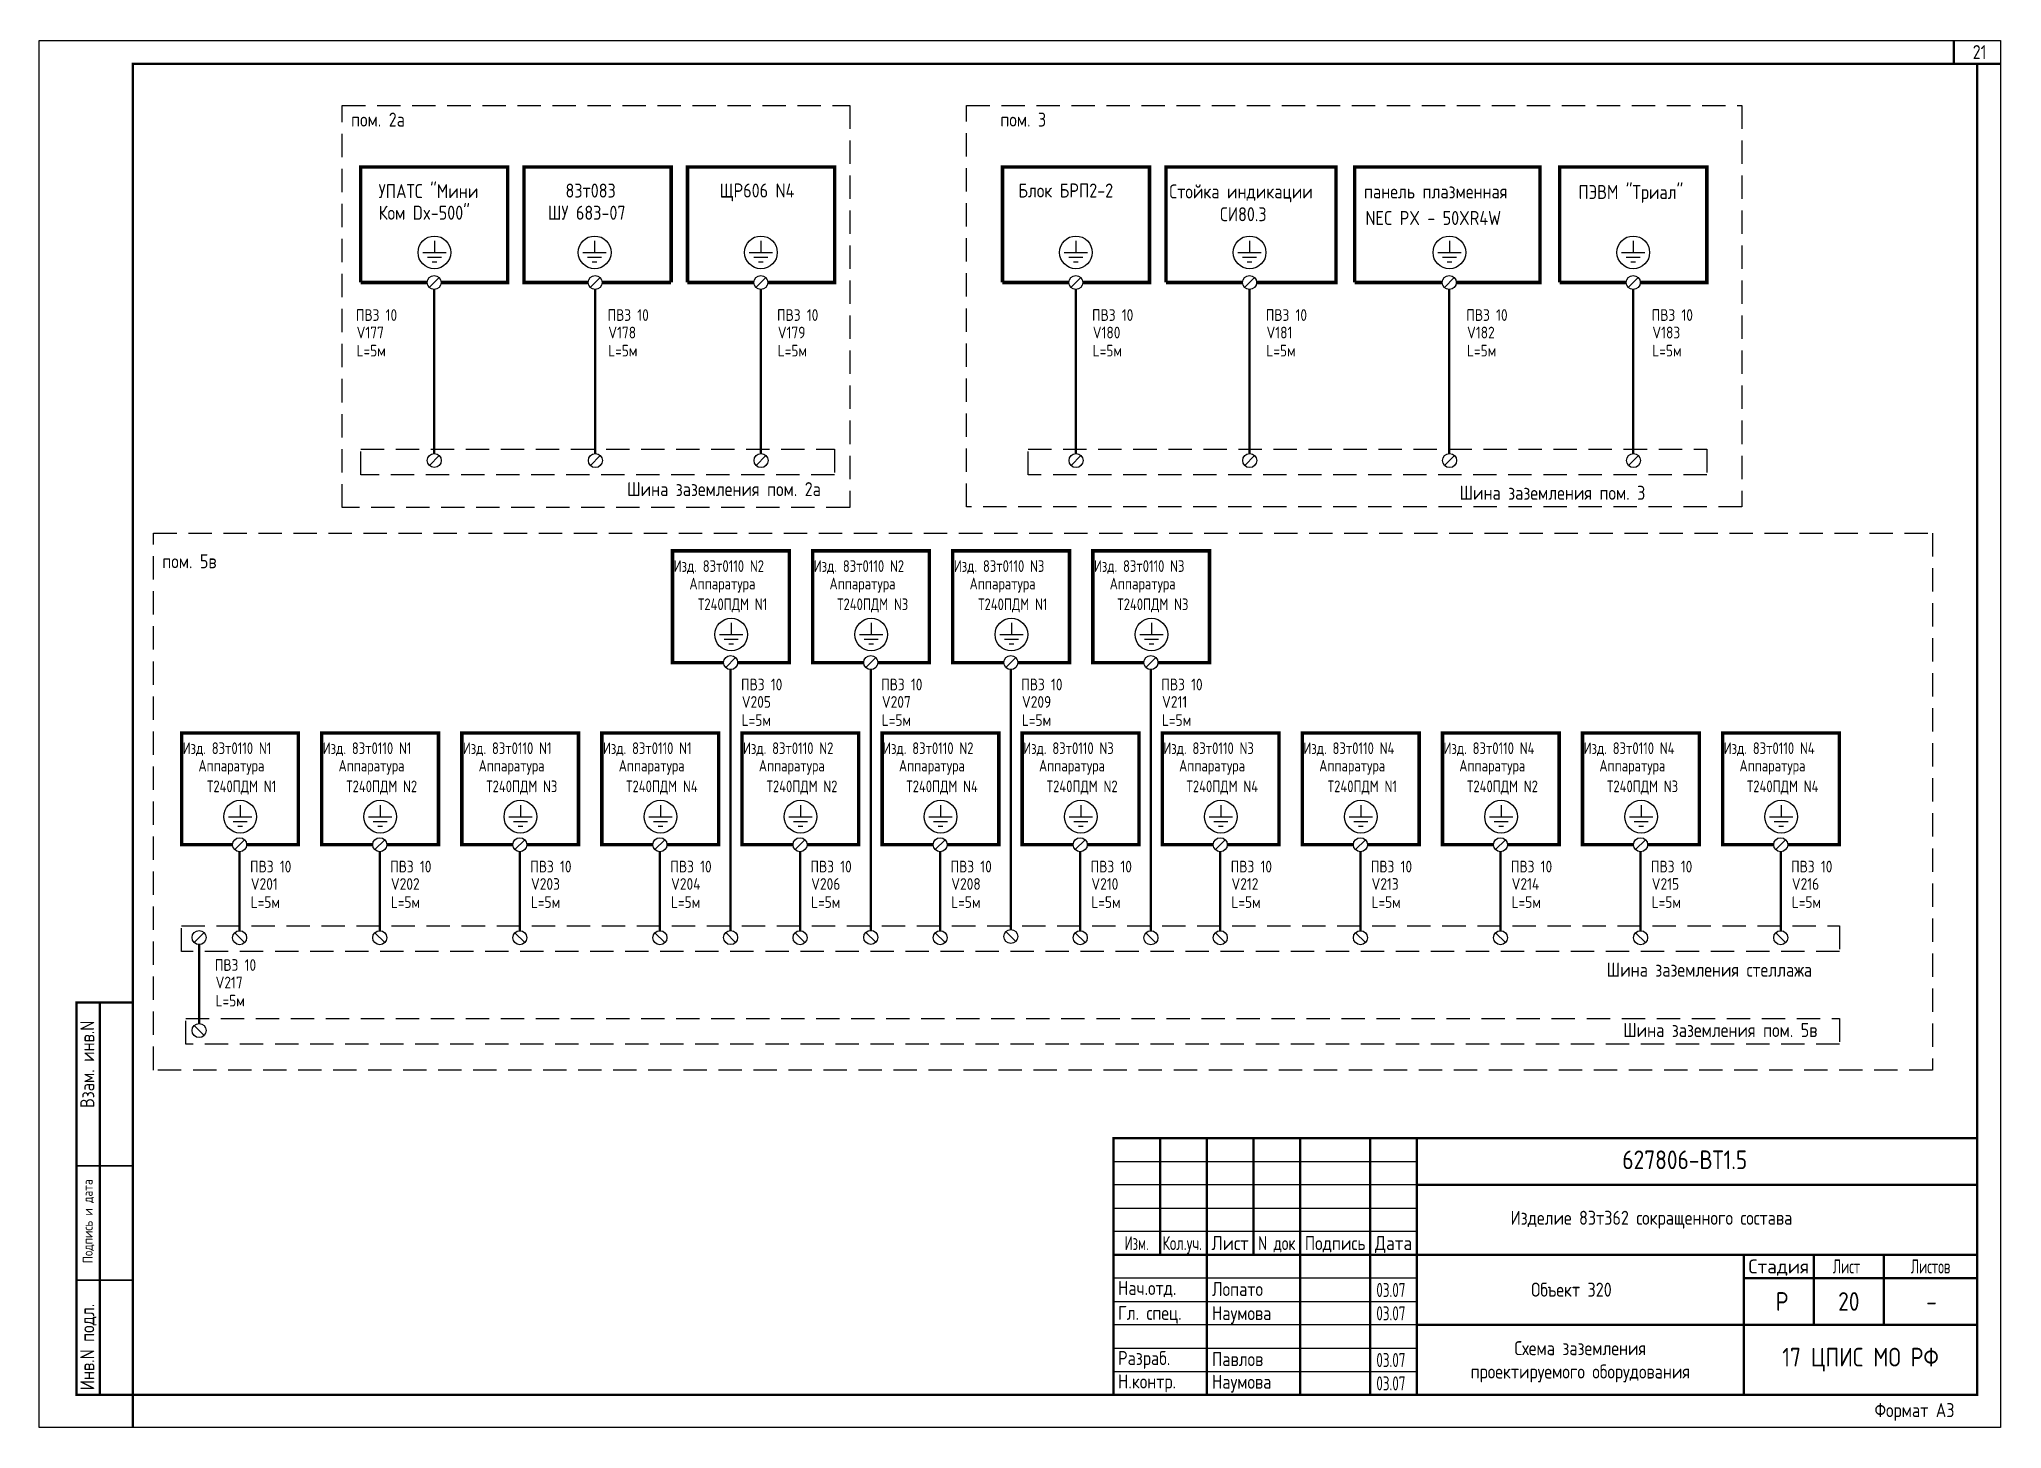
# Model space of a CAD drawing. Header units: millimetres. Extents: x -1014 to 2091, y -2505 to -1739.
# Drawn here: x 329.9 to 750.2, y -2505.4 to -2207.9 of the extents above; entities that cross this region are included whole.
import ezdxf
from ezdxf.enums import TextEntityAlignment as Align

# ---------------------------------------------------------------- set-up
doc = ezdxf.new("R2010")
doc.units = ezdxf.units.MM
doc.linetypes.add('DASHED', pattern=[0.75, 0.5, -0.25])
for name, color, linetype in [('Equipment', 7, 'Continuous'), ('FORMAT', 7, 'Continuous'), ('OBOR', 7, 'Continuous')]:
    doc.layers.add(name, color=color, linetype=linetype)
doc.styles.add('SIMPLEX', font='simplex.shx', dxfattribs={"width": 0.75})
doc.styles.add('SN', font='Simplex.shx', dxfattribs={"width": 0.8, "oblique": 15})
doc.styles.add('ЕСКД', font='simplex.shx', dxfattribs={"width": 0.8, "height": 2.5})

msp = doc.modelspace()

# ---------------------------------------------------------------- texts
at = {"layer": 'Equipment', "style": 'SIMPLEX', "width": 0.8}
for s, p in [('пом. 2а', (396.68, -2223.6)), ('пом. 3', (535.71, -2223.6)), ('УПАТС "Мини ', (402.59, -2238.92)), ('83т083', (442.61, -2238.8)), ('ЩР606 N4', (475.62, -2238.78)), ('Блок БРП2-2', (539.59, -2238.78)), ('Стойка индикации', (571.92, -2238.99)), ('панель плазменная', (613.59, -2238.99)), ('ПЭВМ "Триал"', (659.51, -2239.11)), ('Ком Dx-500"', (402.59, -2243.54)), ('ШУ 683-07', (438.84, -2243.54)), ('СИ80.3', (582.77, -2243.86)), ('NEC PX - 50XR4W', (613.91, -2244.67)), ('пом. 5в', (356.25, -2318.16))]:
    msp.add_text(s, height=3, dxfattribs=at).set_placement(p, align=Align.TOP_LEFT)
for s, p in [('ПВ3 10', (397.71, -2268.95)), ('ПВ3 10', (451.6, -2268.95)), ('ПВ3 10', (487.9, -2268.95)), ('ПВ3 10', (555.35, -2268.95)), ('ПВ3 10', (592.55, -2268.95)), ('ПВ3 10', (635.5, -2268.95)), ('ПВ3 10', (675.19, -2268.95)), ('V177', (397.88, -2272.69)), ('L=5м', (397.85, -2276.57)), ('V178', (451.77, -2272.69)), ('L=5м', (451.74, -2276.57)), ('V179', (488.07, -2272.69)), ('L=5м', (488.05, -2276.57)), ('V180', (555.52, -2272.69)), ('L=5м', (555.5, -2276.57)), ('V181', (592.72, -2272.69)), ('L=5м', (592.69, -2276.57)), ('V182', (635.67, -2272.69)), ('L=5м', (635.65, -2276.57)), ('V183', (675.35, -2272.69)), ('L=5м', (675.33, -2276.57)), ('ПВ3 10', (480.19, -2348.05)), ('ПВ3 10', (510.19, -2348.05)), ('ПВ3 10', (540.19, -2348.05)), ('ПВ3 10', (570.19, -2348.05)), ('V205', (480.36, -2351.78)), ('V207', (510.36, -2351.78)), ('V209', (540.36, -2351.78)), ('V211', (570.36, -2351.78)), ('L=5м', (480.33, -2355.67)), ('L=5м', (510.33, -2355.67)), ('L=5м', (540.33, -2355.67)), ('L=5м', (570.33, -2355.67)), ('ПВ3 10', (375.05, -2387.03)), ('ПВ3 10', (405.05, -2387.03)), ('ПВ3 10', (435.05, -2387.03)), ('ПВ3 10', (465.05, -2387.03)), ('ПВ3 10', (495.05, -2387.03)), ('ПВ3 10', (525.05, -2387.03)), ('ПВ3 10', (555.05, -2387.03)), ('ПВ3 10', (585.05, -2387.03)), ('ПВ3 10', (615.05, -2387.03)), ('ПВ3 10', (645.05, -2387.03)), ('ПВ3 10', (675.05, -2387.03)), ('ПВ3 10', (705.05, -2387.03)), ('V201', (375.22, -2390.76)), ('V202', (405.22, -2390.76)), ('V203', (435.22, -2390.76)), ('V204', (465.22, -2390.76)), ('V206', (495.22, -2390.76)), ('V208', (525.22, -2390.76)), ('V210', (555.22, -2390.76)), ('V212', (585.22, -2390.76)), ('V213', (615.22, -2390.76)), ('V214', (645.22, -2390.76)), ('V215', (675.22, -2390.76)), ('V216', (705.22, -2390.76)), ('L=5м', (375.2, -2394.65)), ('L=5м', (405.2, -2394.65)), ('L=5м', (435.2, -2394.65)), ('L=5м', (465.2, -2394.65)), ('L=5м', (495.2, -2394.65)), ('L=5м', (525.2, -2394.65)), ('L=5м', (555.2, -2394.65)), ('L=5м', (585.2, -2394.65)), ('L=5м', (615.2, -2394.65)), ('L=5м', (645.2, -2394.65)), ('L=5м', (675.2, -2394.65)), ('L=5м', (705.2, -2394.65)), ('ПВ3 10', (367.51, -2408.11)), ('V217', (367.68, -2411.85)), ('L=5м', (367.66, -2415.74))]:
    msp.add_text(s, height=2.5, dxfattribs=at).set_placement(p, align=Align.BOTTOM_LEFT)
for s, p in [('Шина заземления пом. 2а', (476.55, -2302.72)), ('Шина заземления пом. 3', (653.95, -2303.51)), ('Шина заземления стеллажа', (687.56, -2405.62)), ('Шина заземления пом. 5в', (689.89, -2418.53))]:
    msp.add_text(s, height=3, dxfattribs=at).set_placement(p, align=Align.TOP_CENTER)
at = {"layer": 'Equipment', "style": 'ЕСКД', "width": 0.75}
for s, p in [('Изд. 83т0110 N2', (465.76, -2321.95)), ('Изд. 83т0110 N2', (495.76, -2321.95)), ('Изд. 83т0110 N3', (525.76, -2321.95)), ('Изд. 83т0110 N3', (555.76, -2321.95)), ('Аппаратура', (469.14, -2325.69)), ('Аппаратура', (499.14, -2325.69)), ('Аппаратура', (529.14, -2325.69)), ('Аппаратура', (559.14, -2325.69)), ('Изд. 83т0110 N1', (360.62, -2360.94)), ('Изд. 83т0110 N1', (390.62, -2360.94)), ('Изд. 83т0110 N1', (420.62, -2360.94)), ('Изд. 83т0110 N1', (450.62, -2360.94)), ('Изд. 83т0110 N2', (480.62, -2360.94)), ('Изд. 83т0110 N2', (510.62, -2360.94)), ('Изд. 83т0110 N3', (540.62, -2360.94)), ('Изд. 83т0110 N3', (570.62, -2360.94)), ('Изд. 83т0110 N4', (600.62, -2360.94)), ('Изд. 83т0110 N4', (630.62, -2360.94)), ('Изд. 83т0110 N4', (660.62, -2360.94)), ('Изд. 83т0110 N4', (690.62, -2360.94)), ('Аппаратура', (364, -2364.67)), ('Аппаратура', (394, -2364.67)), ('Аппаратура', (424, -2364.67)), ('Аппаратура', (454, -2364.67)), ('Аппаратура', (484, -2364.67)), ('Аппаратура', (514, -2364.67)), ('Аппаратура', (544, -2364.67)), ('Аппаратура', (574, -2364.67)), ('Аппаратура', (604, -2364.67)), ('Аппаратура', (634, -2364.67)), ('Аппаратура', (664, -2364.67)), ('Аппаратура', (694, -2364.67))]:
    msp.add_text(s, height=2.5, dxfattribs=at).set_placement(p)
for s, p in [('Т240ПДМ N1', (478.38, -2328.87)), ('Т240ПДМ N3', (508.38, -2328.87)), ('Т240ПДМ N1', (538.38, -2328.87)), ('Т240ПДМ N3', (568.38, -2328.87)), ('Т240ПДМ N1', (373.24, -2367.86)), ('Т240ПДМ N2', (403.24, -2367.86)), ('Т240ПДМ N3', (433.24, -2367.86)), ('Т240ПДМ N4', (463.24, -2367.86)), ('Т240ПДМ N2', (493.24, -2367.86)), ('Т240ПДМ N4', (523.24, -2367.86)), ('Т240ПДМ N2', (553.24, -2367.86)), ('Т240ПДМ N4', (583.24, -2367.86)), ('Т240ПДМ N1', (613.24, -2367.86)), ('Т240ПДМ N2', (643.24, -2367.86)), ('Т240ПДМ N3', (673.24, -2367.86)), ('Т240ПДМ N4', (703.24, -2367.86))]:
    msp.add_text(s, height=2.5, dxfattribs=at).set_placement(p, align=Align.MIDDLE_CENTER)
at = {"layer": 'FORMAT', "style": 'SN', "width": 0.8}
for s, height, p in [('21', 3, (745.42, -2210.65)), ('Р', 4, (703.13, -2478.15)), ('20', 4, (717.42, -2478.15)), ('-', 4, (735.13, -2478.15))]:
    msp.add_text(s, height=height, dxfattribs=at).set_placement(p, align=Align.MIDDLE)
at = {"layer": 'FORMAT', "linetype": 'Continuous', "style": 'SN', "width": 0.8}
for s, p in [('Взам. инв.N', (341.7, -2436.73)), ('Инв.N подл.', (341.7, -2497.15))]:
    msp.add_text(s, height=3, rotation=90, dxfattribs=at).set_placement(p)
at = {"layer": 'FORMAT', "style": 'SIMPLEX', "width": 0.8}
msp.add_text('627806-ВТ1.5', height=4, dxfattribs=at).set_placement((682.29, -2449.82), align=Align.CENTER)
at = {"layer": 'FORMAT', "linetype": 'Continuous', "style": 'SN', "width": 0.8}
msp.add_text('Подпись и дата', height=2.1, rotation=90, dxfattribs=at).set_placement((341.35, -2460.98), align=Align.CENTER)
at = {"layer": 'FORMAT', "linetype": 'Continuous', "style": 'SN'}
for s, width, p in [('Изделие 83т362 сокращенного состава', 0.8, (644.97, -2461.73)), ('Нач.отд.', 0.8, (560.92, -2476.76)), ('Лопато', 0.8, (581.04, -2476.98)), ('03.07', 0.65, (616.24, -2477.19)), ('Объект 320', 0.8, (649.39, -2477.12)), ('Гл. спец.', 0.8, (560.92, -2482.09)), ('Наумова', 0.8, (581.04, -2482.15)), ('03.07', 0.65, (616.24, -2482.19)), ('Разраб.    ', 0.8, (560.92, -2491.76)), ('Павлов', 0.8, (581.04, -2491.99)), ('03.07', 0.65, (616.24, -2492.19)), ('Н.контр.', 0.8, (560.92, -2496.77)), ('Наумова', 0.8, (581.04, -2496.84)), ('03.07', 0.65, (616.24, -2497.19)), ('Формат А3', 0.8, (722.92, -2502.91))]:
    msp.add_text(s, height=3, dxfattribs=dict(at, width=width)).set_placement(p)
at = {"layer": 'FORMAT', "linetype": 'Continuous', "style": 'SN', "width": 0.622222}
for s, p in [('Изм.', (564.92, -2467.15)), ('Лист', (716.92, -2472.15)), ('Листов', (734.92, -2472.15))]:
    msp.add_text(s, height=3, dxfattribs=at).set_placement(p, align=Align.CENTER)
at = {"layer": 'FORMAT', "linetype": 'Continuous', "style": 'SN'}
for s, width, p, p2 in [('Кол.уч.', 0.589109, (570.42, -2467.15), (578.92, -2467.15)), ('Лист', 0.666667, (580.92, -2467.15), (588.92, -2467.15)), ('N док', 0.589474, (590.92, -2467.15), (598.92, -2467.15)), ('Подпись', 0.684211, (600.92, -2467.15), (613.92, -2467.15)), ('Дата', 0.622222, (615.92, -2467.15), (623.92, -2467.15)), ('Стадия', 0.745902, (695.92, -2472.15), (708.92, -2472.15))]:
    msp.add_text(s, height=3, dxfattribs=dict(at, width=width)).set_placement(p, p2, align=Align.FIT)
at = {"layer": 'FORMAT', "style": 'ЕСКД', "width": 0.8}
for s, p in [('Схема заземления', (659.92, -2488.15)), ('проектируемого оборудования', (659.92, -2493.15))]:
    msp.add_text(s, height=3, dxfattribs=at).set_placement(p, align=Align.MIDDLE_CENTER)
at = {"layer": 'FORMAT', "linetype": 'Continuous', "ltscale": 10, "style": 'SN', "width": 0.8}
msp.add_text('17 ЦПИС МО РФ', height=4, dxfattribs=at).set_placement((719.92, -2490.6), align=Align.MIDDLE)

# ---------------------------------------------------------------- linework, layer by layer
at = {"linetype": 'Continuous'}
for points, const_width in [([(749.92, -2213.15), (739.92, -2213.15), (739.92, -2208.15)], 0.5), ([(349.92, -2414.15), (337.92, -2414.15), (337.92, -2498.15), (349.92, -2498.15)], 0.5), ([(342.92, -2414.15), (342.92, -2498.15)], 0.5), ([(337.81, -2449.08), (349.92, -2449.08)], 0.35), ([(337.81, -2473.58), (349.92, -2473.58)], 0.35), ([(694.92, -2473.15), (744.92, -2473.15)], 0.5)]:
    msp.add_lwpolyline(points, dxfattribs=dict(at, const_width=const_width))
at = {"layer": 'Equipment'}
for p, q in [((414.53, -2251.03), (414.53, -2253.53)), ((448.85, -2251.03), (448.85, -2253.53)), ((484.46, -2251.03), (484.46, -2253.53)), ((551.91, -2251.03), (551.91, -2253.53)), ((589.11, -2251.03), (589.11, -2253.53)), ((631.88, -2251.03), (631.88, -2253.53)), ((671.26, -2251.03), (671.26, -2253.53)), ((412.03, -2253.53), (417.03, -2253.53)), ((413.03, -2254.53), (416.03, -2254.53)), ((414.03, -2255.53), (415.03, -2255.53)), ((446.35, -2253.53), (451.35, -2253.53)), ((447.35, -2254.53), (450.35, -2254.53)), ((448.35, -2255.53), (449.35, -2255.53)), ((481.96, -2253.53), (486.96, -2253.53)), ((482.96, -2254.53), (485.96, -2254.53)), ((483.96, -2255.53), (484.96, -2255.53)), ((549.41, -2253.53), (554.41, -2253.53)), ((550.41, -2254.53), (553.41, -2254.53)), ((551.41, -2255.53), (552.41, -2255.53)), ((586.61, -2253.53), (591.61, -2253.53)), ((587.61, -2254.53), (590.61, -2254.53)), ((588.61, -2255.53), (589.61, -2255.53)), ((629.38, -2253.53), (634.38, -2253.53)), ((630.38, -2254.53), (633.38, -2254.53)), ((631.38, -2255.53), (632.38, -2255.53)), ((668.76, -2253.53), (673.76, -2253.53)), ((669.76, -2254.53), (672.76, -2254.53)), ((670.76, -2255.53), (671.76, -2255.53)), ((475.58, -2335.36), (480.58, -2335.36)), ((476.58, -2336.36), (479.58, -2336.36)), ((478.08, -2332.86), (478.08, -2335.36)), ((505.58, -2335.36), (510.58, -2335.36)), ((506.58, -2336.36), (509.58, -2336.36)), ((508.08, -2332.86), (508.08, -2335.36)), ((535.58, -2335.36), (540.58, -2335.36)), ((536.58, -2336.36), (539.58, -2336.36)), ((538.08, -2332.86), (538.08, -2335.36)), ((565.58, -2335.36), (570.58, -2335.36)), ((566.58, -2336.36), (569.58, -2336.36)), ((568.08, -2332.86), (568.08, -2335.36)), ((477.58, -2337.36), (478.58, -2337.36)), ((507.58, -2337.36), (508.58, -2337.36)), ((537.58, -2337.36), (538.58, -2337.36)), ((567.58, -2337.36), (568.58, -2337.36)), ((370.44, -2374.35), (375.44, -2374.35)), ((372.94, -2371.85), (372.94, -2374.35)), ((400.44, -2374.35), (405.44, -2374.35)), ((402.94, -2371.85), (402.94, -2374.35)), ((430.44, -2374.35), (435.44, -2374.35)), ((432.94, -2371.85), (432.94, -2374.35)), ((460.44, -2374.35), (465.44, -2374.35)), ((462.94, -2371.85), (462.94, -2374.35)), ((490.44, -2374.35), (495.44, -2374.35)), ((492.94, -2371.85), (492.94, -2374.35)), ((520.44, -2374.35), (525.44, -2374.35)), ((522.94, -2371.85), (522.94, -2374.35)), ((550.44, -2374.35), (555.44, -2374.35)), ((552.94, -2371.85), (552.94, -2374.35)), ((580.44, -2374.35), (585.44, -2374.35)), ((582.94, -2371.85), (582.94, -2374.35)), ((610.44, -2374.35), (615.44, -2374.35)), ((612.94, -2371.85), (612.94, -2374.35)), ((640.44, -2374.35), (645.44, -2374.35)), ((642.94, -2371.85), (642.94, -2374.35)), ((670.44, -2374.35), (675.44, -2374.35)), ((672.94, -2371.85), (672.94, -2374.35)), ((700.44, -2374.35), (705.44, -2374.35)), ((702.94, -2371.85), (702.94, -2374.35)), ((371.44, -2375.35), (374.44, -2375.35)), ((372.44, -2376.35), (373.44, -2376.35)), ((401.44, -2375.35), (404.44, -2375.35)), ((402.44, -2376.35), (403.44, -2376.35)), ((431.44, -2375.35), (434.44, -2375.35)), ((432.44, -2376.35), (433.44, -2376.35)), ((461.44, -2375.35), (464.44, -2375.35)), ((462.44, -2376.35), (463.44, -2376.35)), ((491.44, -2375.35), (494.44, -2375.35)), ((492.44, -2376.35), (493.44, -2376.35)), ((521.44, -2375.35), (524.44, -2375.35)), ((522.44, -2376.35), (523.44, -2376.35)), ((551.44, -2375.35), (554.44, -2375.35)), ((552.44, -2376.35), (553.44, -2376.35)), ((581.44, -2375.35), (584.44, -2375.35)), ((582.44, -2376.35), (583.44, -2376.35)), ((611.44, -2375.35), (614.44, -2375.35)), ((612.44, -2376.35), (613.44, -2376.35)), ((641.44, -2375.35), (644.44, -2375.35)), ((642.44, -2376.35), (643.44, -2376.35)), ((671.44, -2375.35), (674.44, -2375.35)), ((672.44, -2376.35), (673.44, -2376.35)), ((701.44, -2375.35), (704.44, -2375.35)), ((702.44, -2376.35), (703.44, -2376.35))]:
    msp.add_line(p, q, dxfattribs=at)
at = {"layer": 'Equipment', "linetype": 'DASHED', "ltscale": 10}
for points in [[(394.8, -2222.06), (503.46, -2222.06), (503.46, -2308.14), (394.8, -2308.14)], [(528.48, -2222.06), (694.52, -2222.06), (694.52, -2308.01), (528.48, -2308.01)], [(398.78, -2295.67), (500.23, -2295.67), (500.23, -2301.17), (398.78, -2301.17)], [(541.7, -2295.67), (687, -2295.67), (687, -2301.17), (541.7, -2301.17)], [(735.34, -2428.59), (354.37, -2428.59), (354.37, -2313.63), (735.34, -2313.63)], [(360.37, -2397.7), (715.4, -2397.7), (715.4, -2403.2), (360.37, -2403.2)], [(361.28, -2417.59), (715.4, -2417.59), (715.4, -2423.09), (361.28, -2423.09)]]:
    msp.add_lwpolyline(points, close=True, dxfattribs=at)
at = {"layer": 'Equipment'}
for points in [[(415.54, -2258.91), (413.42, -2261.03)], [(450.02, -2258.91), (447.9, -2261.03)], [(485.5, -2258.91), (483.38, -2261.03)], [(552.95, -2258.91), (550.83, -2261.03)], [(590.15, -2258.91), (588.03, -2261.03)], [(632.92, -2258.91), (630.8, -2261.03)], [(672.31, -2258.91), (670.18, -2261.03)], [(415.57, -2297.03), (413.45, -2299.15)], [(450.06, -2297.04), (447.94, -2299.16)], [(485.54, -2297.04), (483.42, -2299.16)], [(552.99, -2297.04), (550.87, -2299.16)], [(590.18, -2297.04), (588.06, -2299.16)], [(632.99, -2297.04), (630.87, -2299.16)], [(672.38, -2297.04), (670.25, -2299.16)], [(479.03, -2340.3), (476.91, -2342.43)], [(509.03, -2340.3), (506.91, -2342.43)], [(539.03, -2340.3), (536.91, -2342.43)], [(569.03, -2340.3), (566.91, -2342.43)], [(373.89, -2379.29), (371.77, -2381.41)], [(403.89, -2379.29), (401.77, -2381.41)], [(433.89, -2379.29), (431.77, -2381.41)], [(463.89, -2379.29), (461.77, -2381.41)], [(493.89, -2379.29), (491.77, -2381.41)], [(523.89, -2379.29), (521.77, -2381.41)], [(553.89, -2379.29), (551.77, -2381.41)], [(583.89, -2379.29), (581.77, -2381.41)], [(613.89, -2379.29), (611.77, -2381.41)], [(643.89, -2379.29), (641.77, -2381.41)], [(673.89, -2379.29), (671.77, -2381.41)], [(703.89, -2379.29), (701.77, -2381.41)], [(365.2, -2399.17), (363.08, -2401.3)], [(371.77, -2399.2), (373.89, -2401.32)], [(401.77, -2399.2), (403.89, -2401.32)], [(431.77, -2399.2), (433.89, -2401.32)], [(461.77, -2399.2), (463.89, -2401.32)], [(476.91, -2399.17), (479.03, -2401.29)], [(491.77, -2399.2), (493.89, -2401.32)], [(506.91, -2399.13), (509.03, -2401.25)], [(521.77, -2399.2), (523.89, -2401.32)], [(536.91, -2398.95), (539.03, -2401.07)], [(551.77, -2399.2), (553.89, -2401.32)], [(566.91, -2399.22), (569.03, -2401.34)], [(581.77, -2399.2), (583.89, -2401.32)], [(611.77, -2399.2), (613.89, -2401.32)], [(641.77, -2399.2), (643.89, -2401.32)], [(671.77, -2399.2), (673.89, -2401.32)], [(701.77, -2399.2), (703.89, -2401.32)], [(363.08, -2419.09), (365.2, -2421.21)]]:
    msp.add_lwpolyline(points, dxfattribs=at)
at = {"layer": 'Equipment', "const_width": 0.5}
for points in [[(414.48, -2261.47), (414.48, -2296.59)], [(448.96, -2261.47), (448.96, -2296.6)], [(484.44, -2261.47), (484.44, -2296.6)], [(551.89, -2261.47), (551.89, -2296.6)], [(589.09, -2261.47), (589.09, -2296.6)], [(631.86, -2261.47), (631.86, -2296.6)], [(671.25, -2261.47), (671.25, -2296.6)], [(477.97, -2342.86), (477.97, -2398.73)], [(507.97, -2342.86), (507.97, -2398.69)], [(537.97, -2342.86), (537.97, -2398.51)], [(567.97, -2342.86), (567.97, -2398.78)], [(372.83, -2381.85), (372.83, -2398.76)], [(402.83, -2381.85), (402.83, -2398.76)], [(432.83, -2381.85), (432.83, -2398.76)], [(462.83, -2381.85), (462.83, -2398.76)], [(492.83, -2381.85), (492.83, -2398.76)], [(522.83, -2381.85), (522.83, -2398.76)], [(552.83, -2381.85), (552.83, -2398.76)], [(582.83, -2381.85), (582.83, -2398.76)], [(612.83, -2381.85), (612.83, -2398.76)], [(642.83, -2381.85), (642.83, -2398.76)], [(672.83, -2381.85), (672.83, -2398.76)], [(702.83, -2381.85), (702.83, -2398.76)], [(364.14, -2401.74), (364.14, -2418.65)]]:
    msp.add_lwpolyline(points, dxfattribs=at)
at = {"layer": 'Equipment'}
for centre, radius in [((414.53, -2253.53), 3.5), ((448.85, -2253.53), 3.5), ((484.46, -2253.53), 3.5), ((551.91, -2253.53), 3.5), ((589.11, -2253.53), 3.5), ((631.88, -2253.53), 3.5), ((671.26, -2253.53), 3.5), ((414.48, -2259.97), 1.5), ((448.96, -2259.97), 1.5), ((484.44, -2259.97), 1.5), ((551.89, -2259.97), 1.5), ((589.09, -2259.97), 1.5), ((631.86, -2259.97), 1.5), ((671.25, -2259.97), 1.5), ((414.51, -2298.09), 1.5), ((449, -2298.1), 1.5), ((484.48, -2298.1), 1.5), ((551.93, -2298.1), 1.5), ((589.12, -2298.1), 1.5), ((631.93, -2298.1), 1.5), ((671.31, -2298.1), 1.5), ((478.08, -2335.36), 3.5), ((508.08, -2335.36), 3.5), ((538.08, -2335.36), 3.5), ((568.08, -2335.36), 3.5), ((477.97, -2341.36), 1.5), ((507.97, -2341.36), 1.5), ((537.97, -2341.36), 1.5), ((567.97, -2341.36), 1.5), ((372.94, -2374.35), 3.5), ((402.94, -2374.35), 3.5), ((432.94, -2374.35), 3.5), ((462.94, -2374.35), 3.5), ((492.94, -2374.35), 3.5), ((522.94, -2374.35), 3.5), ((552.94, -2374.35), 3.5), ((582.94, -2374.35), 3.5), ((612.94, -2374.35), 3.5), ((642.94, -2374.35), 3.5), ((672.94, -2374.35), 3.5), ((702.94, -2374.35), 3.5), ((372.83, -2380.35), 1.5), ((402.83, -2380.35), 1.5), ((432.83, -2380.35), 1.5), ((462.83, -2380.35), 1.5), ((492.83, -2380.35), 1.5), ((522.83, -2380.35), 1.5), ((552.83, -2380.35), 1.5), ((582.83, -2380.35), 1.5), ((612.83, -2380.35), 1.5), ((642.83, -2380.35), 1.5), ((672.83, -2380.35), 1.5), ((702.83, -2380.35), 1.5), ((364.14, -2400.24), 1.5), ((372.83, -2400.26), 1.5), ((402.83, -2400.26), 1.5), ((432.83, -2400.26), 1.5), ((462.83, -2400.26), 1.5), ((477.97, -2400.23), 1.5), ((492.83, -2400.26), 1.5), ((507.97, -2400.19), 1.5), ((522.83, -2400.26), 1.5), ((537.97, -2400.01), 1.5), ((552.83, -2400.26), 1.5), ((567.97, -2400.28), 1.5), ((582.83, -2400.26), 1.5), ((612.83, -2400.26), 1.5), ((642.83, -2400.26), 1.5), ((672.83, -2400.26), 1.5), ((702.83, -2400.26), 1.5), ((364.14, -2420.15), 1.5)]:
    msp.add_circle(centre, radius, dxfattribs=at)
at = {"layer": 'FORMAT', "ltscale": 10}
for p, q in [((559.92, -2448.15), (624.92, -2448.15)), ((624.92, -2453.15), (559.92, -2453.15)), ((559.92, -2458.15), (624.92, -2458.15)), ((624.92, -2463.15), (559.92, -2463.15)), ((624.92, -2473.15), (559.92, -2473.15)), ((559.92, -2478.15), (624.92, -2478.15)), ((624.92, -2483.15), (559.92, -2483.15)), ((559.92, -2488.15), (624.92, -2488.15)), ((559.92, -2493.15), (624.92, -2493.15))]:
    msp.add_line(p, q, dxfattribs=at)
msp.add_lwpolyline([(329.92, -2505.15), (329.92, -2208.15), (749.92, -2208.15), (749.92, -2505.15), (329.92, -2505.15)], dxfattribs=at)
at = {"layer": 'FORMAT', "ltscale": 10, "const_width": 0.5}
for points in [[(349.92, -2505.15), (349.92, -2213.15), (744.92, -2213.15), (744.92, -2498.15), (349.92, -2498.15)], [(559.92, -2498.15), (559.92, -2443.15), (744.92, -2443.15)], [(569.92, -2443.15), (569.92, -2468.15)], [(579.92, -2443.15), (579.92, -2498.15)], [(589.92, -2443.15), (589.92, -2468.15)], [(599.92, -2443.15), (599.92, -2498.15)], [(614.92, -2443.15), (614.92, -2498.15)], [(624.92, -2443.15), (624.92, -2498.15)], [(624.92, -2453.15), (744.92, -2453.15)], [(559.92, -2468.15), (744.92, -2468.15)], [(694.92, -2468.15), (694.92, -2498.15)], [(709.92, -2468.15), (709.92, -2483.15)], [(724.92, -2468.15), (724.92, -2483.15)], [(624.92, -2483.15), (744.92, -2483.15)]]:
    msp.add_lwpolyline(points, dxfattribs=at)
at = {"layer": 'FORMAT', "linetype": 'Continuous', "const_width": 0.5}
msp.add_lwpolyline([(337.92, -2414.15), (349.92, -2414.15)], dxfattribs=at)
at = {"layer": 'FORMAT', "linetype": 'Continuous'}
for points in [[(349.92, -2498.15), (337.92, -2498.15), (337.92, -2414.15)], [(342.92, -2414.15), (342.92, -2498.15)], [(349.92, -2449.08), (338.7, -2449.08)], [(349.92, -2473.58), (338.7, -2473.58)], [(694.92, -2473.15), (744.92, -2473.15)]]:
    msp.add_lwpolyline(points, dxfattribs=at)
at = {"layer": 'OBOR', "color": 0, "const_width": 0.75}
for points in [[(398.73, -2259.97), (398.73, -2259.97), (398.73, -2235.24), (430.23, -2235.24), (430.23, -2259.97), (415.98, -2259.97)], [(447.46, -2259.97), (433.73, -2259.97), (433.73, -2235.24), (465.23, -2235.24), (465.23, -2259.97), (465.23, -2259.97)], [(468.73, -2259.97), (468.73, -2259.97), (468.73, -2235.24), (500.23, -2235.24), (500.23, -2259.97), (485.94, -2259.97)], [(536.18, -2259.97), (536.18, -2259.97), (536.18, -2235.24), (567.68, -2235.24), (567.68, -2259.97), (553.39, -2259.97)], [(571.18, -2259.97), (571.18, -2259.97), (571.18, -2235.24), (607.61, -2235.24), (607.61, -2259.97), (590.59, -2259.97)], [(611.59, -2259.97), (611.59, -2259.97), (611.59, -2235.24), (651.27, -2235.24), (651.27, -2259.97), (633.36, -2259.97)], [(655.5, -2259.97), (655.5, -2259.97), (655.5, -2235.24), (687, -2235.24), (687, -2259.97), (672.75, -2259.97)], [(412.98, -2259.97), (398.73, -2259.97)], [(465.23, -2259.97), (450.46, -2259.97)], [(482.94, -2259.97), (468.73, -2259.97)], [(550.39, -2259.97), (536.18, -2259.97)], [(587.59, -2259.97), (571.18, -2259.97)], [(630.36, -2259.97), (611.59, -2259.97)], [(669.75, -2259.97), (655.5, -2259.97)], [(669.75, -2259.97), (655.5, -2259.97)], [(476.53, -2341.36), (465.53, -2341.36), (465.53, -2317.44), (490.53, -2317.44), (490.53, -2341.36), (479.53, -2341.36)], [(506.53, -2341.36), (495.53, -2341.36), (495.53, -2317.44), (520.53, -2317.44), (520.53, -2341.36), (509.53, -2341.36)], [(536.53, -2341.36), (525.53, -2341.36), (525.53, -2317.44), (550.53, -2317.44), (550.53, -2341.36), (539.53, -2341.36)], [(566.53, -2341.36), (555.53, -2341.36), (555.53, -2317.44), (580.53, -2317.44), (580.53, -2341.36), (569.53, -2341.36)], [(371.4, -2380.35), (360.4, -2380.35), (360.4, -2356.42), (385.4, -2356.42), (385.4, -2380.35), (374.4, -2380.35)], [(401.4, -2380.35), (390.4, -2380.35), (390.4, -2356.42), (415.4, -2356.42), (415.4, -2380.35), (404.4, -2380.35)], [(431.4, -2380.35), (420.4, -2380.35), (420.4, -2356.42), (445.4, -2356.42), (445.4, -2380.35), (434.4, -2380.35)], [(461.4, -2380.35), (450.4, -2380.35), (450.4, -2356.42), (475.4, -2356.42), (475.4, -2380.35), (464.4, -2380.35)], [(491.4, -2380.35), (480.4, -2380.35), (480.4, -2356.42), (505.4, -2356.42), (505.4, -2380.35), (494.4, -2380.35)], [(521.4, -2380.35), (510.4, -2380.35), (510.4, -2356.42), (535.4, -2356.42), (535.4, -2380.35), (524.4, -2380.35)], [(551.4, -2380.35), (540.4, -2380.35), (540.4, -2356.42), (565.4, -2356.42), (565.4, -2380.35), (554.4, -2380.35)], [(581.4, -2380.35), (570.4, -2380.35), (570.4, -2356.42), (595.4, -2356.42), (595.4, -2380.35), (584.4, -2380.35)], [(611.4, -2380.35), (600.4, -2380.35), (600.4, -2356.42), (625.4, -2356.42), (625.4, -2380.35), (614.4, -2380.35)], [(641.4, -2380.35), (630.4, -2380.35), (630.4, -2356.42), (655.4, -2356.42), (655.4, -2380.35), (644.4, -2380.35)], [(671.4, -2380.35), (660.4, -2380.35), (660.4, -2356.42), (685.4, -2356.42), (685.4, -2380.35), (674.4, -2380.35)], [(701.4, -2380.35), (690.4, -2380.35), (690.4, -2356.42), (715.4, -2356.42), (715.4, -2380.35), (704.4, -2380.35)]]:
    msp.add_lwpolyline(points, dxfattribs=at)

msp.set_redraw_order([(e.dxf.handle, doc.entitydb.next_handle()) for e in msp.query("TEXT MTEXT ATTDEF DIMENSION ARC_DIMENSION")])  # texts and dimensions are drawn at this point

doc.saveas('drawing.dxf')
